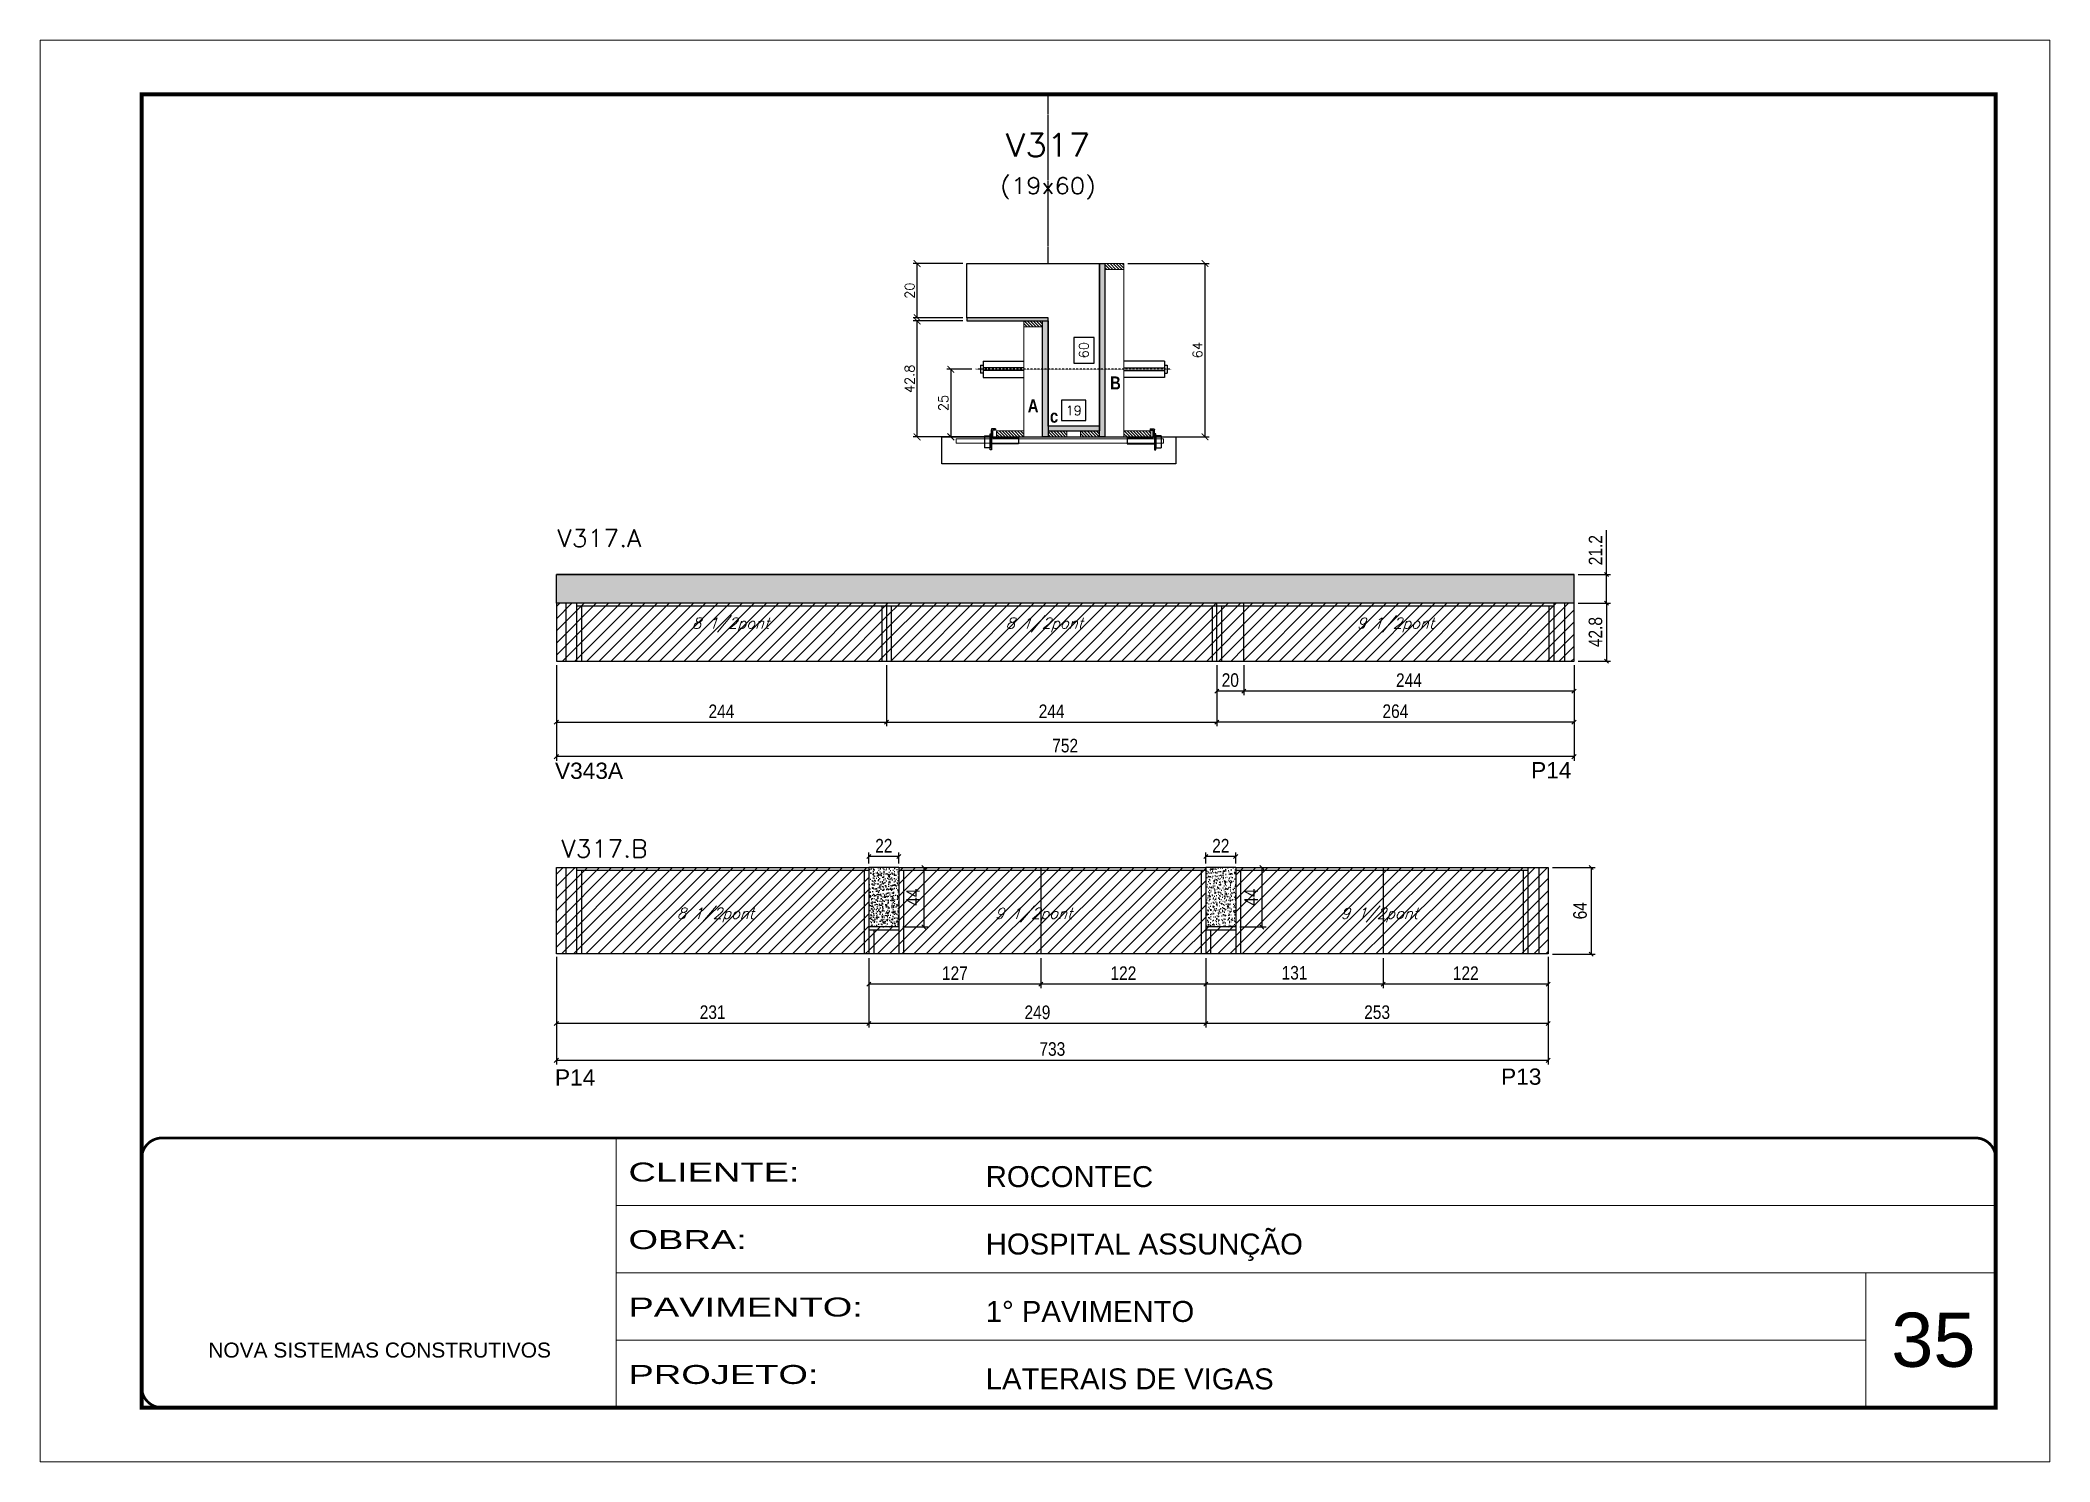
# Model space of a CAD drawing. Extents: x 137137 to 143418, y 10464 to 34486.
# Drawn here: x 140307 to 141792, y 24247 to 25297 of the extents above; entities that cross this region are included whole.
import ezdxf
from ezdxf.enums import TextEntityAlignment as Align

# ---------------------------------------------------------------- set-up
doc = ezdxf.new("R2010")
doc.units = 0
for name, pattern in [('CONTINUO', [0]), ('DASHED', [0.75, 0.5, -0.25]), ('HIDDEN', [0.375, 0.25, -0.125])]:
    doc.linetypes.add(name, pattern=pattern)
for name, color, linetype in [('5', 5, 'Continuous'), ('barrote', 251, 'Continuous'), ('COTA', 241, 'Continuous'), ('Cota Seção (2x)', 4, 'Continuous'), ('detalhes', 4, 'Continuous'), ('Painéis', 200, 'Continuous'), ('presilha', 1, 'Continuous'), ('SARR_2.2x7', 40, 'Continuous'), ('SARR_3.5x7', 81, 'Continuous'), ('TENSOR', 3, 'Continuous'), ('texto', 7, 'Continuous'), ('Texto de Titulo', 7, 'Continuous'), ('Texto Qtd Sarr', 242, 'Continuous')]:
    doc.layers.add(name, color=color, linetype=linetype)
for name, color, linetype, lineweight in [('CARIMBO', 255, 'Continuous', 9), ('CONCRETO', 251, 'Continuous', 25), ('Folhas', 255, 'Continuous', 9), ('Hachura', 251, 'Continuous', 9), ('Madeira', 126, 'Continuous', 18), ('SARRAFO DE PRESSAO', 251, 'DASHED', 9), ('SCO-___-LAJ', 2, 'Continuous', 0), ('Texto Seção', 7, 'Continuous', 15)]:
    doc.layers.add(name, color=color, linetype=linetype, lineweight=lineweight)
doc.styles.add('ARIAL', font='arial.ttf')
doc.styles.add('COTA TECNICA', font='techl___.ttf', dxfattribs={"height": 10})
doc.styles.add('REGUA-120', font='ROMANS.shx', dxfattribs={"height": 15})
doc.styles.add('Romans', font='romans.shx')
doc.styles.get("Standard").update_dxf_attribs({"font": 'arial.ttf'})
doc.styles.add('TECNICA', font='techb___.ttf', dxfattribs={"height": 10})
doc.styles.add('Tecnologia', font='')
doc.styles.get('Tecnologia').set_extended_font_data('Forgotten Futurist')
doc.dimstyles.new('Cota Seção (2x)', dxfattribs={"dimtxt": 7, "dimasz": 5, "dimexe": 3, "dimexo": 3, "dimgap": 2, "dimtad": 3, "dimdec": 1, "dimlfac": 0.5, "dimzin": 12, "dimdsep": 46, "dimtxsty": 'Romans', "dimblk": 'ARCHTICK', "dimcen": 0, "dimclrd": 4, "dimclre": 4, "dimclrt": 1, "dimadec": 1, "dimazin": 3, "dimtfac": 1, "dimtdec": 1, "dimtmove": 0, "dimatfit": 3, "dimldrblk": 'OBLIQUE', "dimfxl": 1, "dimtolj": 1, "dimtzin": 12, "dimarcsym": 0})
doc.dimstyles.new('Cota Seção interna', dxfattribs={"dimtxt": 7, "dimasz": 6, "dimexe": 0.18, "dimexo": 2, "dimgap": -4, "dimtad": 3, "dimdec": 1, "dimlfac": 0.5, "dimzin": 12, "dimdsep": 46, "dimtxsty": 'Romans', "dimblk": 'ARCHTICK', "dimcen": 0.09, "dimse1": 1, "dimse2": 1, "dimsd1": 1, "dimsd2": 1, "dimclrd": 180, "dimclre": 5, "dimclrt": 1, "dimadec": 0, "dimazin": 3, "dimtfac": 1, "dimtdec": 1, "dimtofl": 0, "dimtmove": 0, "dimatfit": 3, "dimldrblk": 'ARCHTICK', "dimfxl": 1, "dimtolj": 1, "dimtzin": 0, "dimarcsym": 0})
doc.dimstyles.new('PAINEL', dxfattribs={"dimtxt": 10, "dimasz": 3, "dimexe": 3, "dimexo": 3, "dimgap": 3, "dimtad": 1, "dimdec": 1, "dimzin": 12, "dimdsep": 46, "dimtxsty": 'COTA TECNICA', "dimblk1": 'OBLIQUE', "dimblk2": 'OBLIQUE', "dimsah": 1, "dimcen": 0.9, "dimclrd": 4, "dimclre": 4, "dimclrt": 240, "dimadec": 1, "dimazin": 3, "dimtfac": 1, "dimtdec": 1, "dimtmove": 0, "dimatfit": 3, "dimfxl": 1, "dimtolj": 1, "dimtzin": 12, "dimarcsym": 0})
pattern_1 = [(50, (9244.654, -7597.503), (5.46554007, -0.47817257), [0.5715, -6.2865]), (355, (9244.654, -7597.503), (-1.05730264, 5.73170536), [0.4572, -5.02921753]), (100.4514447, (9245.1093, -7597.543), (4.40823741, 5.25353256), [0.48570026, -5.34270734]), (46.1842, (9244.654, -7595.979), (8.13237123, -1.26126984), [0.85725, -9.42975]), (96.6355576, (9245.3315, -7596.084), (7.122124, 7.42278374), [0.7285507, -8.01406824]), (351.184151, (9244.654, -7595.979), (7.122124, 7.42278374), [0.685799, -7.54379196]), (21, (9245.416, -7596.36), (4.54843174, -3.06795595), [0.5715, -6.2865]), (326, (9245.416, -7596.36), (1.85406085, 5.52563898), [0.4572, -5.0292]), (71.451445, (9245.795, -7596.6157), (6.40249258, 2.45768307), [0.48570026, -5.34269813]), (37.5, (9244.6538, -7597.503), (0.092658098, 2.536651166), [0, -4.96824, 0, -5.1054, 0, -5.04825]), (7.5, (9244.6538, -7597.503), (2.004589875, 3.005417245), [0, -2.91084, 0, -4.85394, 0, -1.92405]), (327.5, (9242.9546, -7597.503), (4.067717855, -0.17186232), [0, -1.905, 0, -5.9436, 0, -7.8867]), (317.5, (9242.1926, -7597.503), (4.44387544, 0.76279473), [0, -2.4765, 0, -3.94716, 0, -5.6007])]
pattern_2 = [(45, (-1771.343, -8040.026), (-4.49012806, 4.49012806), [])]

msp = doc.modelspace()

# ---------------------------------------------------------------- texts
at = {"layer": '5', "linetype": 'Continuous'}
for s, p in [('V343A', (140687.68, 24751.59)), ('P14', (141409.01, 24751.99)), ('P14', (140687.68, 24525.05)), ('P13', (141386.79, 24525.66))]:
    msp.add_text(s, height=12, rotation=0.00004, dxfattribs=at).set_placement(p)
at = {"layer": 'CARIMBO', "style": 'ARIAL'}
msp.add_text('35', height=40, dxfattribs=at).set_placement((141675.15, 24317.32))
at = {"layer": 'detalhes', "style": 'TECNICA'}
for s, p in [('B', (141097.87, 25039.21)), ('A', (141037.04, 25022.36)), ('c', (141053.42, 25014.67))]:
    msp.add_text(s, height=9.6, dxfattribs=at).set_placement(p)
at = {"layer": 'texto', "color": 2, "char_height": 8, "attachment_point": 5, "style": 'Romans'}
for s, insert in [('{\\Q19;\\C256;8 1/2pont}', (140817.42, 24865.3)), ('{\\Q19;\\C256;8 1/2pont}', (141049.24, 24865.3)), ('{\\Q19;\\C256;9 1/2pont}', (141308.75, 24865.3)), ('{\\Q19;\\C256;8 1/2pont}', (140806.24, 24651)), ('{\\Q19;\\C256;9 1/2pont}', (141041.35, 24651)), ('{\\Q19;\\C256;9 1/2pont}', (141296.83, 24651))]:
    msp.add_mtext(s, dxfattribs=dict(at, insert=insert))
at = {"layer": 'Texto Seção', "style": 'REGUA-120', "width": 1.05}
for s, p in [('V317.A', (140689.56, 24922.87)), ('V317.B', (140692.42, 24693.53))]:
    msp.add_text(s, height=13, dxfattribs=at).set_placement(p)

# ---------------------------------------------------------------- blocks, each defined once
blk = doc.blocks.new('9999999999')
at = {"color": 30, "linetype": 'CONTINUO'}
for p, q in [((98564.6, 34230.2), (98564.6, 34429.4)), ((98564.6, 34379.6), (99584, 34379.6)), ((98564.6, 34329.8), (99488, 34329.8)), ((99584, 34329.8), (99488, 34329.8)), ((99488, 34329.8), (99488, 34230.2)), ((98564.6, 34280), (99488, 34280))]:
    blk.add_line(p, q, dxfattribs=at)
at = {"color": 30, "linetype": 'CONTINUO', "const_width": 2}
blk.add_lwpolyline([(99584, 34230.2), (99584, 34414.4, 0.414214), (99569, 34429.4), (98229, 34429.4, 0.414214), (98214, 34414.4), (98214, 34245.2, 0.414214), (98229, 34230.2), (99584, 34230.2)], format="xyb", dxfattribs=at)
at = {"layer": 'Folhas'}
blk.add_lwpolyline([(98139, 34190.2), (99624, 34190.2), (99624, 35240.2), (98139, 35240.2)], close=True, dxfattribs=at)
at = {"layer": 'Folhas', "color": 30, "const_width": 3}
blk.add_lwpolyline([(98214, 34230.2), (99584, 34230.2), (99584, 35200.2), (98214, 35200.2)], close=True, dxfattribs=at)
at = {"color": 7, "linetype": 'Continuous', "ltscale": 5, "style": 'ARIAL'}
for s, height, p in [('ROCONTEC', 15.48, (98837.7, 34393.1)), ('HOSPITAL ASSUNÇÃO', 15.483, (98837.7, 34343.3)), ('1° PAVIMENTO', 15.483, (98837.7, 34293.5)), ('NOVA SISTEMAS CONSTRUTIVOS', 11.059, (98263.2, 34267.2)), ('LATERAIS DE VIGAS', 15.483, (98837.7, 34243.7))]:
    blk.add_text(s, height=height, dxfattribs=at).set_placement(p)
at = {"layer": 'Folhas', "color": 7, "style": 'Tecnologia', "width": 1.5}
for s, p in [('CLIENTE:', (98573.7, 34397.2)), ('OBRA:', (98573.7, 34347.3)), ('PAVIMENTO:', (98573.7, 34297.5)), ('PROJETO:', (98573.7, 34247.7))]:
    blk.add_text(s, height=14, dxfattribs=at).set_placement(p)
blk = doc.blocks.new('_Oblique')
at = {"color": 0, "linetype": 'ByBlock', "lineweight": -2}
blk.add_line((-0.5, -0.5), (0.5, 0.5), dxfattribs=at)
blk = doc.blocks.new('*D1334')
at = {"layer": 'COTA', "color": 4, "linetype": 'ByBlock', "lineweight": -2, "transparency": 16777216}
for p, q in [((140688.7, 24835.6), (140688.7, 24790.4)), ((140932.7, 24835.6), (140932.7, 24790.4)), ((140688.7, 24793.4), (140932.7, 24793.4))]:
    blk.add_line(p, q, dxfattribs=at)
at = {"layer": 'Defpoints', "color": 0, "linetype": 'ByBlock', "transparency": 16777216}
for p in [(140688.7, 24838.6), (140932.7, 24838.6), (140932.7, 24793.4)]:
    blk.add_point(p, dxfattribs=at)
at = {"layer": 'COTA', "color": 4, "linetype": 'ByBlock', "lineweight": -2, "transparency": 16777216, "xscale": 3, "yscale": 3, "zscale": 3, "rotation": 180}
blk.add_blockref('_Oblique', (140688.7, 24793.4), dxfattribs=at)
at = {"layer": 'COTA', "color": 4, "linetype": 'ByBlock', "lineweight": -2, "transparency": 16777216, "xscale": 3, "yscale": 3, "zscale": 3}
blk.add_blockref('_Oblique', (140932.7, 24793.4), dxfattribs=at)
at = {"layer": 'COTA', "color": 240, "linetype": 'ByBlock', "transparency": 16777216, "insert": (140810.7, 24801.5), "char_height": 10, "attachment_point": 5, "style": 'COTA TECNICA'}
blk.add_mtext('\\A1;244', dxfattribs=at)
blk = doc.blocks.new('*D1335')
at = {"layer": 'COTA', "color": 4, "linetype": 'ByBlock', "lineweight": -2, "transparency": 16777216}
for p, q in [((140932.7, 24835.6), (140932.7, 24790.4)), ((141176.7, 24835.6), (141176.7, 24790.4)), ((140932.7, 24793.4), (141176.7, 24793.4))]:
    blk.add_line(p, q, dxfattribs=at)
at = {"layer": 'Defpoints', "color": 0, "linetype": 'ByBlock', "transparency": 16777216}
for p in [(140932.7, 24838.6), (141176.7, 24838.6), (141176.7, 24793.4)]:
    blk.add_point(p, dxfattribs=at)
at = {"layer": 'COTA', "color": 4, "linetype": 'ByBlock', "lineweight": -2, "transparency": 16777216, "xscale": 3, "yscale": 3, "zscale": 3, "rotation": 180}
blk.add_blockref('_Oblique', (140932.7, 24793.4), dxfattribs=at)
at = {"layer": 'COTA', "color": 4, "linetype": 'ByBlock', "lineweight": -2, "transparency": 16777216, "xscale": 3, "yscale": 3, "zscale": 3}
blk.add_blockref('_Oblique', (141176.7, 24793.4), dxfattribs=at)
at = {"layer": 'COTA', "color": 240, "linetype": 'ByBlock', "transparency": 16777216, "insert": (141054.7, 24801.5), "char_height": 10, "attachment_point": 5, "style": 'COTA TECNICA'}
blk.add_mtext('\\A1;244', dxfattribs=at)
blk = doc.blocks.new('*D1336')
at = {"layer": 'COTA', "color": 4, "linetype": 'ByBlock', "lineweight": -2, "transparency": 16777216}
for p, q in [((141176.7, 24835.6), (141176.7, 24790.4)), ((141440.7, 24835.6), (141440.7, 24790.4)), ((141440.7, 24793.4), (141176.7, 24793.4))]:
    blk.add_line(p, q, dxfattribs=at)
at = {"layer": 'Defpoints', "color": 0, "linetype": 'ByBlock', "transparency": 16777216}
for p in [(141176.7, 24838.6), (141440.7, 24838.6), (141176.7, 24793.4)]:
    blk.add_point(p, dxfattribs=at)
at = {"layer": 'COTA', "color": 4, "linetype": 'ByBlock', "lineweight": -2, "transparency": 16777216, "xscale": 3, "yscale": 3, "zscale": 3, "rotation": 180}
blk.add_blockref('_Oblique', (141176.7, 24793.4), dxfattribs=at)
at = {"layer": 'COTA', "color": 4, "linetype": 'ByBlock', "lineweight": -2, "transparency": 16777216, "xscale": 3, "yscale": 3, "zscale": 3}
blk.add_blockref('_Oblique', (141440.7, 24793.4), dxfattribs=at)
at = {"layer": 'COTA', "color": 240, "linetype": 'ByBlock', "transparency": 16777216, "insert": (141308.7, 24801.5), "char_height": 10, "attachment_point": 5, "style": 'COTA TECNICA'}
blk.add_mtext('\\A1;264', dxfattribs=at)
blk = doc.blocks.new('*D1337')
at = {"layer": 'COTA', "color": 4, "linetype": 'ByBlock', "lineweight": -2, "transparency": 16777216}
for p, q in [((141196.7, 24835.6), (141196.7, 24813.4)), ((141440.7, 24835.6), (141440.7, 24813.4)), ((141440.7, 24816.4), (141196.7, 24816.4))]:
    blk.add_line(p, q, dxfattribs=at)
at = {"layer": 'Defpoints', "color": 0, "linetype": 'ByBlock', "transparency": 16777216}
for p in [(141196.7, 24838.6), (141440.7, 24838.6), (141196.7, 24816.4)]:
    blk.add_point(p, dxfattribs=at)
at = {"layer": 'COTA', "color": 4, "linetype": 'ByBlock', "lineweight": -2, "transparency": 16777216, "xscale": 3, "yscale": 3, "zscale": 3, "rotation": 180}
blk.add_blockref('_Oblique', (141196.7, 24816.4), dxfattribs=at)
at = {"layer": 'COTA', "color": 4, "linetype": 'ByBlock', "lineweight": -2, "transparency": 16777216, "xscale": 3, "yscale": 3, "zscale": 3}
blk.add_blockref('_Oblique', (141440.7, 24816.4), dxfattribs=at)
at = {"layer": 'COTA', "color": 240, "linetype": 'ByBlock', "transparency": 16777216, "insert": (141318.7, 24824.5), "char_height": 10, "attachment_point": 5, "style": 'COTA TECNICA'}
blk.add_mtext('\\A1;244', dxfattribs=at)
blk = doc.blocks.new('*D1338')
at = {"layer": 'COTA', "color": 4, "linetype": 'ByBlock', "lineweight": -2, "transparency": 16777216}
for p, q in [((141176.7, 24835.6), (141176.7, 24813.4)), ((141196.7, 24835.6), (141196.7, 24813.4)), ((141196.7, 24816.4), (141176.7, 24816.4))]:
    blk.add_line(p, q, dxfattribs=at)
at = {"layer": 'Defpoints', "color": 0, "linetype": 'ByBlock', "transparency": 16777216}
for p in [(141176.7, 24838.6), (141196.7, 24838.6), (141176.7, 24816.4)]:
    blk.add_point(p, dxfattribs=at)
at = {"layer": 'COTA', "color": 4, "linetype": 'ByBlock', "lineweight": -2, "transparency": 16777216, "xscale": 3, "yscale": 3, "zscale": 3, "rotation": 180}
blk.add_blockref('_Oblique', (141176.7, 24816.4), dxfattribs=at)
at = {"layer": 'COTA', "color": 4, "linetype": 'ByBlock', "lineweight": -2, "transparency": 16777216, "xscale": 3, "yscale": 3, "zscale": 3}
blk.add_blockref('_Oblique', (141196.7, 24816.4), dxfattribs=at)
at = {"layer": 'COTA', "color": 240, "linetype": 'ByBlock', "transparency": 16777216, "insert": (141186.7, 24824.5), "char_height": 10, "attachment_point": 5, "style": 'COTA TECNICA'}
blk.add_mtext('\\A1;20', dxfattribs=at)
blk = doc.blocks.new('*D1339')
at = {"layer": 'COTA', "color": 4, "linetype": 'ByBlock', "lineweight": -2, "transparency": 16777216}
for p, q in [((141168.7, 24619.2), (141168.7, 24568)), ((141421.7, 24619.2), (141421.7, 24568)), ((141421.7, 24571), (141168.7, 24571))]:
    blk.add_line(p, q, dxfattribs=at)
at = {"layer": 'Defpoints', "color": 0, "linetype": 'ByBlock', "transparency": 16777216}
for p in [(141168.7, 24622.2), (141421.7, 24622.2), (141168.7, 24571)]:
    blk.add_point(p, dxfattribs=at)
at = {"layer": 'COTA', "color": 4, "linetype": 'ByBlock', "lineweight": -2, "transparency": 16777216, "xscale": 3, "yscale": 3, "zscale": 3, "rotation": 180}
blk.add_blockref('_Oblique', (141168.7, 24571), dxfattribs=at)
at = {"layer": 'COTA', "color": 4, "linetype": 'ByBlock', "lineweight": -2, "transparency": 16777216, "xscale": 3, "yscale": 3, "zscale": 3}
blk.add_blockref('_Oblique', (141421.7, 24571), dxfattribs=at)
at = {"layer": 'COTA', "color": 240, "linetype": 'ByBlock', "transparency": 16777216, "insert": (141295.2, 24579.2), "char_height": 10, "attachment_point": 5, "style": 'COTA TECNICA'}
blk.add_mtext('\\A1;253', dxfattribs=at)
blk = doc.blocks.new('*D1340')
at = {"layer": 'COTA', "color": 4, "linetype": 'ByBlock', "lineweight": -2, "transparency": 16777216}
for p, q in [((140919.7, 24619.2), (140919.7, 24568)), ((141168.7, 24619.2), (141168.7, 24568)), ((141168.7, 24571), (140919.7, 24571))]:
    blk.add_line(p, q, dxfattribs=at)
at = {"layer": 'Defpoints', "color": 0, "linetype": 'ByBlock', "transparency": 16777216}
for p in [(140919.7, 24622.2), (141168.7, 24622.2), (140919.7, 24571)]:
    blk.add_point(p, dxfattribs=at)
at = {"layer": 'COTA', "color": 4, "linetype": 'ByBlock', "lineweight": -2, "transparency": 16777216, "xscale": 3, "yscale": 3, "zscale": 3, "rotation": 180}
blk.add_blockref('_Oblique', (140919.7, 24571), dxfattribs=at)
at = {"layer": 'COTA', "color": 4, "linetype": 'ByBlock', "lineweight": -2, "transparency": 16777216, "xscale": 3, "yscale": 3, "zscale": 3}
blk.add_blockref('_Oblique', (141168.7, 24571), dxfattribs=at)
at = {"layer": 'COTA', "color": 240, "linetype": 'ByBlock', "transparency": 16777216, "insert": (141044.2, 24579.1), "char_height": 10, "attachment_point": 5, "style": 'COTA TECNICA'}
blk.add_mtext('\\A1;249', dxfattribs=at)
blk = doc.blocks.new('*D1341')
at = {"layer": 'COTA', "color": 4, "linetype": 'ByBlock', "lineweight": -2, "transparency": 16777216}
for p, q in [((140688.7, 24619.2), (140688.7, 24568)), ((140919.7, 24619.2), (140919.7, 24568)), ((140919.7, 24571), (140688.7, 24571))]:
    blk.add_line(p, q, dxfattribs=at)
at = {"layer": 'Defpoints', "color": 0, "linetype": 'ByBlock', "transparency": 16777216}
for p in [(140688.7, 24622.2), (140919.7, 24622.2), (140688.7, 24571)]:
    blk.add_point(p, dxfattribs=at)
at = {"layer": 'COTA', "color": 4, "linetype": 'ByBlock', "lineweight": -2, "transparency": 16777216, "xscale": 3, "yscale": 3, "zscale": 3, "rotation": 180}
blk.add_blockref('_Oblique', (140688.7, 24571), dxfattribs=at)
at = {"layer": 'COTA', "color": 4, "linetype": 'ByBlock', "lineweight": -2, "transparency": 16777216, "xscale": 3, "yscale": 3, "zscale": 3}
blk.add_blockref('_Oblique', (140919.7, 24571), dxfattribs=at)
at = {"layer": 'COTA', "color": 240, "linetype": 'ByBlock', "transparency": 16777216, "insert": (140804.2, 24579.2), "char_height": 10, "attachment_point": 5, "style": 'COTA TECNICA'}
blk.add_mtext('\\A1;231', dxfattribs=at)
blk = doc.blocks.new('*D1342')
at = {"layer": 'COTA', "color": 4, "linetype": 'ByBlock', "lineweight": -2, "transparency": 16777216}
for p, q in [((141299.7, 24619.2), (141299.7, 24597)), ((141421.7, 24619.2), (141421.7, 24597)), ((141421.7, 24600), (141299.7, 24600))]:
    blk.add_line(p, q, dxfattribs=at)
at = {"layer": 'Defpoints', "color": 0, "linetype": 'ByBlock', "transparency": 16777216}
for p in [(141299.7, 24622.2), (141421.7, 24622.2), (141299.7, 24600)]:
    blk.add_point(p, dxfattribs=at)
at = {"layer": 'COTA', "color": 4, "linetype": 'ByBlock', "lineweight": -2, "transparency": 16777216, "xscale": 3, "yscale": 3, "zscale": 3, "rotation": 180}
blk.add_blockref('_Oblique', (141299.7, 24600), dxfattribs=at)
at = {"layer": 'COTA', "color": 4, "linetype": 'ByBlock', "lineweight": -2, "transparency": 16777216, "xscale": 3, "yscale": 3, "zscale": 3}
blk.add_blockref('_Oblique', (141421.7, 24600), dxfattribs=at)
at = {"layer": 'COTA', "color": 240, "linetype": 'ByBlock', "transparency": 16777216, "insert": (141360.7, 24608.1), "char_height": 10, "attachment_point": 5, "style": 'COTA TECNICA'}
blk.add_mtext('\\A1;122', dxfattribs=at)
blk = doc.blocks.new('*D1343')
at = {"layer": 'COTA', "color": 4, "linetype": 'ByBlock', "lineweight": -2, "transparency": 16777216}
for p, q in [((141168.7, 24619.2), (141168.7, 24597)), ((141299.7, 24619.2), (141299.7, 24597)), ((141299.7, 24600), (141168.7, 24600))]:
    blk.add_line(p, q, dxfattribs=at)
at = {"layer": 'Defpoints', "color": 0, "linetype": 'ByBlock', "transparency": 16777216}
for p in [(141168.7, 24622.2), (141299.7, 24622.2), (141168.7, 24600)]:
    blk.add_point(p, dxfattribs=at)
at = {"layer": 'COTA', "color": 4, "linetype": 'ByBlock', "lineweight": -2, "transparency": 16777216, "xscale": 3, "yscale": 3, "zscale": 3, "rotation": 180}
blk.add_blockref('_Oblique', (141168.7, 24600), dxfattribs=at)
at = {"layer": 'COTA', "color": 4, "linetype": 'ByBlock', "lineweight": -2, "transparency": 16777216, "xscale": 3, "yscale": 3, "zscale": 3}
blk.add_blockref('_Oblique', (141299.7, 24600), dxfattribs=at)
at = {"layer": 'COTA', "color": 240, "linetype": 'ByBlock', "transparency": 16777216, "insert": (141234.2, 24608.3), "char_height": 10, "attachment_point": 5, "style": 'COTA TECNICA'}
blk.add_mtext('\\A1;131', dxfattribs=at)
blk = doc.blocks.new('*D1344')
at = {"layer": 'COTA', "color": 4, "linetype": 'ByBlock', "lineweight": -2, "transparency": 16777216}
for p, q in [((141046.7, 24619.2), (141046.7, 24597)), ((141168.7, 24619.2), (141168.7, 24597)), ((141168.7, 24600), (141046.7, 24600))]:
    blk.add_line(p, q, dxfattribs=at)
at = {"layer": 'Defpoints', "color": 0, "linetype": 'ByBlock', "transparency": 16777216}
for p in [(141046.7, 24622.2), (141168.7, 24622.2), (141046.7, 24600)]:
    blk.add_point(p, dxfattribs=at)
at = {"layer": 'COTA', "color": 4, "linetype": 'ByBlock', "lineweight": -2, "transparency": 16777216, "xscale": 3, "yscale": 3, "zscale": 3, "rotation": 180}
blk.add_blockref('_Oblique', (141046.7, 24600), dxfattribs=at)
at = {"layer": 'COTA', "color": 4, "linetype": 'ByBlock', "lineweight": -2, "transparency": 16777216, "xscale": 3, "yscale": 3, "zscale": 3}
blk.add_blockref('_Oblique', (141168.7, 24600), dxfattribs=at)
at = {"layer": 'COTA', "color": 240, "linetype": 'ByBlock', "transparency": 16777216, "insert": (141107.7, 24608.1), "char_height": 10, "attachment_point": 5, "style": 'COTA TECNICA'}
blk.add_mtext('\\A1;122', dxfattribs=at)
blk = doc.blocks.new('*D1345')
at = {"layer": 'COTA', "color": 4, "linetype": 'ByBlock', "lineweight": -2, "transparency": 16777216}
for p, q in [((140919.7, 24619.2), (140919.7, 24597)), ((141046.7, 24619.2), (141046.7, 24597)), ((141046.7, 24600), (140919.7, 24600))]:
    blk.add_line(p, q, dxfattribs=at)
at = {"layer": 'Defpoints', "color": 0, "linetype": 'ByBlock', "transparency": 16777216}
for p in [(140919.7, 24622.2), (141046.7, 24622.2), (140919.7, 24600)]:
    blk.add_point(p, dxfattribs=at)
at = {"layer": 'COTA', "color": 4, "linetype": 'ByBlock', "lineweight": -2, "transparency": 16777216, "xscale": 3, "yscale": 3, "zscale": 3, "rotation": 180}
blk.add_blockref('_Oblique', (140919.7, 24600), dxfattribs=at)
at = {"layer": 'COTA', "color": 4, "linetype": 'ByBlock', "lineweight": -2, "transparency": 16777216, "xscale": 3, "yscale": 3, "zscale": 3}
blk.add_blockref('_Oblique', (141046.7, 24600), dxfattribs=at)
at = {"layer": 'COTA', "color": 240, "linetype": 'ByBlock', "transparency": 16777216, "insert": (140983.2, 24608.1), "char_height": 10, "attachment_point": 5, "style": 'COTA TECNICA'}
blk.add_mtext('\\A1;127', dxfattribs=at)
blk = doc.blocks.new('*D1346')
at = {"layer": 'COTA', "color": 4, "linetype": 'ByBlock', "lineweight": -2, "transparency": 16777216}
for p, q in [((140944.7, 24686.2), (140963.3, 24686.2)), ((140960.3, 24686.2), (140960.3, 24642.2)), ((140944.7, 24642.2), (140963.3, 24642.2))]:
    blk.add_line(p, q, dxfattribs=at)
at = {"layer": 'Defpoints', "color": 0, "linetype": 'ByBlock', "transparency": 16777216}
for p in [(140941.7, 24686.2), (140941.7, 24642.2), (140960.3, 24642.2)]:
    blk.add_point(p, dxfattribs=at)
at = {"layer": 'COTA', "color": 4, "linetype": 'ByBlock', "lineweight": -2, "transparency": 16777216, "xscale": 3, "yscale": 3, "zscale": 3}
for p, rotation in [((140960.3, 24686.2), 90), ((140960.3, 24642.2), 270)]:
    blk.add_blockref('_Oblique', p, dxfattribs=dict(at, rotation=rotation))
at = {"layer": 'COTA', "color": 240, "linetype": 'ByBlock', "transparency": 16777216, "insert": (140952.2, 24664.2), "char_height": 10, "attachment_point": 5, "rotation": 90, "style": 'COTA TECNICA'}
blk.add_mtext('\\A1;44', dxfattribs=at)
blk = doc.blocks.new('*D1347')
at = {"layer": 'COTA', "color": 4, "linetype": 'ByBlock', "lineweight": -2, "transparency": 16777216}
for p, q in [((141193.7, 24686.2), (141213.1, 24686.2)), ((141210.1, 24686.2), (141210.1, 24642.2)), ((141193.7, 24642.2), (141213.1, 24642.2))]:
    blk.add_line(p, q, dxfattribs=at)
at = {"layer": 'Defpoints', "color": 0, "linetype": 'ByBlock', "transparency": 16777216}
for p in [(141190.7, 24686.2), (141190.7, 24642.2), (141210.1, 24642.2)]:
    blk.add_point(p, dxfattribs=at)
at = {"layer": 'COTA', "color": 4, "linetype": 'ByBlock', "lineweight": -2, "transparency": 16777216, "xscale": 3, "yscale": 3, "zscale": 3}
for p, rotation in [((141210.1, 24686.2), 90), ((141210.1, 24642.2), 270)]:
    blk.add_blockref('_Oblique', p, dxfattribs=dict(at, rotation=rotation))
at = {"layer": 'COTA', "color": 240, "linetype": 'ByBlock', "transparency": 16777216, "insert": (141202.1, 24664.2), "char_height": 10, "attachment_point": 5, "rotation": 90, "style": 'COTA TECNICA'}
blk.add_mtext('\\A1;44', dxfattribs=at)
blk = doc.blocks.new('*D1348')
at = {"layer": 'COTA', "color": 4, "linetype": 'ByBlock', "lineweight": -2, "transparency": 16777216}
for p, q in [((141424.7, 24686.2), (141456.3, 24686.2)), ((141453.3, 24686.2), (141453.3, 24622.2)), ((141424.7, 24622.2), (141456.3, 24622.2))]:
    blk.add_line(p, q, dxfattribs=at)
at = {"layer": 'Defpoints', "color": 0, "linetype": 'ByBlock', "transparency": 16777216}
for p in [(141421.7, 24686.2), (141421.7, 24622.2), (141453.3, 24622.2)]:
    blk.add_point(p, dxfattribs=at)
at = {"layer": 'COTA', "color": 4, "linetype": 'ByBlock', "lineweight": -2, "transparency": 16777216, "xscale": 3, "yscale": 3, "zscale": 3}
for p, rotation in [((141453.3, 24686.2), 90), ((141453.3, 24622.2), 270)]:
    blk.add_blockref('_Oblique', p, dxfattribs=dict(at, rotation=rotation))
at = {"layer": 'COTA', "color": 240, "linetype": 'ByBlock', "transparency": 16777216, "insert": (141445.2, 24654.2), "char_height": 10, "attachment_point": 5, "rotation": 90, "style": 'COTA TECNICA'}
blk.add_mtext('\\A1;64', dxfattribs=at)
blk = doc.blocks.new('*D1349')
at = {"layer": 'COTA', "color": 4, "linetype": 'ByBlock', "lineweight": -2, "transparency": 16777216}
for p, q in [((141464.7, 24902.6), (141464.7, 24935.3)), ((141443.7, 24902.6), (141467.7, 24902.6)), ((141464.7, 24881.4), (141464.7, 24902.6)), ((141443.7, 24881.4), (141467.7, 24881.4))]:
    blk.add_line(p, q, dxfattribs=at)
at = {"layer": 'Defpoints', "color": 0, "linetype": 'ByBlock', "transparency": 16777216}
for p in [(141440.7, 24902.6), (141440.7, 24881.4), (141464.7, 24881.4)]:
    blk.add_point(p, dxfattribs=at)
at = {"layer": 'COTA', "color": 4, "linetype": 'ByBlock', "lineweight": -2, "transparency": 16777216, "xscale": 3, "yscale": 3, "zscale": 3}
for p, rotation in [((141464.7, 24902.6), 90), ((141464.7, 24881.4), 270)]:
    blk.add_blockref('_Oblique', p, dxfattribs=dict(at, rotation=rotation))
at = {"layer": 'COTA', "color": 240, "linetype": 'ByBlock', "transparency": 16777216, "insert": (141456.6, 24920.5), "char_height": 10, "attachment_point": 5, "rotation": 90, "style": 'COTA TECNICA'}
blk.add_mtext('\\A1;21.2', dxfattribs=at)
blk = doc.blocks.new('*D1350')
at = {"layer": 'COTA', "color": 4, "linetype": 'ByBlock', "lineweight": -2, "transparency": 16777216}
for p, q in [((141443.7, 24881.4), (141467.7, 24881.4)), ((141464.7, 24881.4), (141464.7, 24838.6)), ((141443.7, 24838.6), (141467.7, 24838.6))]:
    blk.add_line(p, q, dxfattribs=at)
at = {"layer": 'Defpoints', "color": 0, "linetype": 'ByBlock', "transparency": 16777216}
for p in [(141440.7, 24881.4), (141440.7, 24838.6), (141464.7, 24838.6)]:
    blk.add_point(p, dxfattribs=at)
at = {"layer": 'COTA', "color": 4, "linetype": 'ByBlock', "lineweight": -2, "transparency": 16777216, "xscale": 3, "yscale": 3, "zscale": 3}
for p, rotation in [((141464.7, 24881.4), 90), ((141464.7, 24838.6), 270)]:
    blk.add_blockref('_Oblique', p, dxfattribs=dict(at, rotation=rotation))
at = {"layer": 'COTA', "color": 240, "linetype": 'ByBlock', "transparency": 16777216, "insert": (141456.6, 24860), "char_height": 10, "attachment_point": 5, "rotation": 90, "style": 'COTA TECNICA'}
blk.add_mtext('\\A1;42.8', dxfattribs=at)
blk = doc.blocks.new('titulo1')
at = {"layer": 'Defpoints', "color": 252, "linetype": 'HIDDEN', "ltscale": 2}
blk.add_line((0, 0), (0, 125), dxfattribs=at)
at = {"layer": 'Defpoints', "style": 'Romans', "oblique": 15}
blk.add_attdef('FOLHA', text='', height=10, dxfattribs=at).set_placement((0, 15.6), align=Align.MIDDLE_CENTER)
at = {"layer": 'Texto Qtd Sarr', "color": 3, "style": 'Romans', "oblique": 15}
for tag, height, p in [('TITULO', 17, (0, 71.4)), ('SEÇÃO', 12, (0, 41.5))]:
    blk.add_attdef(tag, text='', height=height, dxfattribs=at).set_placement(p, align=Align.MIDDLE_CENTER)
blk = doc.blocks.new('_ArchTick')
at = {"color": 0, "linetype": 'ByBlock', "const_width": 0.15}
blk.add_lwpolyline([(-0.5, -0.5), (0.5, 0.5)], dxfattribs=at)
blk = doc.blocks.new('*D1351')
at = {"layer": 'COTA', "color": 4, "lineweight": -2, "transparency": 16777216}
for p, q in [((140989, 25089.8), (140952.3, 25089.8)), ((140955.3, 25004.2), (140955.3, 25089.8)), ((141006.6, 25004.2), (140952.3, 25004.2))]:
    blk.add_line(p, q, dxfattribs=at)
at = {"layer": 'Defpoints', "color": 0, "transparency": 16777216}
for p in [(140955.3, 25089.8), (140992, 25089.8), (141009.6, 25004.2)]:
    blk.add_point(p, dxfattribs=at)
at = {"layer": 'COTA', "color": 4, "lineweight": -2, "transparency": 16777216, "xscale": 5, "yscale": 5, "zscale": 5}
for p, rotation in [((140955.3, 25089.8), 90), ((140955.3, 25004.2), 270)]:
    blk.add_blockref('_ArchTick', p, dxfattribs=dict(at, rotation=rotation))
at = {"layer": 'COTA', "color": 1, "transparency": 16777216, "insert": (140949.8, 25047), "char_height": 7, "attachment_point": 5, "rotation": 90, "style": 'Romans'}
blk.add_mtext('\\A1;42.8', dxfattribs=at)
blk = doc.blocks.new('*D1352')
at = {"layer": 'COTA', "color": 4, "lineweight": -2, "transparency": 16777216}
for p, q in [((140989, 25132.2), (140952.3, 25132.2)), ((140955.3, 25092.2), (140955.3, 25132.2)), ((140989, 25092.2), (140952.3, 25092.2))]:
    blk.add_line(p, q, dxfattribs=at)
at = {"layer": 'Defpoints', "color": 0, "transparency": 16777216}
for p in [(140955.3, 25132.2), (140992, 25132.2), (140992, 25092.2)]:
    blk.add_point(p, dxfattribs=at)
at = {"layer": 'COTA', "color": 4, "lineweight": -2, "transparency": 16777216, "xscale": 5, "yscale": 5, "zscale": 5}
for p, rotation in [((140955.3, 25132.2), 90), ((140955.3, 25092.2), 270)]:
    blk.add_blockref('_ArchTick', p, dxfattribs=dict(at, rotation=rotation))
at = {"layer": 'COTA', "color": 1, "transparency": 16777216, "insert": (140949.8, 25112.2), "char_height": 7, "attachment_point": 5, "rotation": 90, "style": 'Romans'}
blk.add_mtext('\\A1;20', dxfattribs=at)
blk = doc.blocks.new('*D1353')
at = {"layer": 'Cota Seção (2x)', "color": 180, "lineweight": -2, "transparency": 16777216}
for p, q in [((141086, 25077.7), (141071, 25077.7)), ((141071, 25077.7), (141071, 25058.7)), ((141086, 25058.7), (141086, 25077.7)), ((141071, 25058.7), (141086, 25058.7))]:
    blk.add_line(p, q, dxfattribs=at)
at = {"layer": 'Defpoints', "color": 0, "transparency": 16777216}
for p in [(141052, 25132.2), (141090, 25132.2), (141052, 25012.2)]:
    blk.add_point(p, dxfattribs=at)
at = {"layer": 'Cota Seção (2x)', "color": 1, "transparency": 16777216, "insert": (141078.5, 25068.2), "char_height": 7, "attachment_point": 5, "rotation": 90, "style": 'Romans'}
blk.add_mtext('\\A1;60', dxfattribs=at)
blk = doc.blocks.new('PRESILHA METÁLICA 1')
at = {"layer": 'presilha'}
for p, q in [((0, 13), (6, 13)), ((0, 13), (0, 0)), ((6, 0), (0, 0)), ((6, 15.5), (7.5, 15.5)), ((6, -2.5), (6, 15.5)), ((6, 13), (6, 0)), ((7.5, 10.6), (7.5, 19.9)), ((7.5, 15.5), (7.5, -2.5)), ((37.5, 4.1), (7.5, 4.1)), ((12, 21), (8.6, 21)), ((9, 11.6), (9, 18.9)), ((12, 19.5), (9.6, 19.5)), ((37.5, 11), (9.6, 11)), ((12, 21), (12, 19.5)), ((37.5, 11), (37.5, 4.1)), ((7.5, -2.5), (6, -2.5))]:
    blk.add_line(p, q, dxfattribs=at)
for centre, radius, start, end in [((8.6, 19.9), 1.14, 90, 180), ((9.6, 18.9), 0.57, 90, 180), ((9.6, 11.6), 0.57, 180, 270)]:
    blk.add_arc(centre, radius, start, end, dxfattribs=at)
blk = doc.blocks.new('*D1354')
at = {"layer": 'Cota Seção (2x)', "color": 180, "lineweight": -2, "transparency": 16777216}
for p, q in [((141080, 25031.2), (141062, 25031.2)), ((141062, 25031.2), (141062, 25016.2)), ((141080, 25016.2), (141080, 25031.2)), ((141062, 25016.2), (141080, 25016.2))]:
    blk.add_line(p, q, dxfattribs=at)
at = {"layer": 'Defpoints', "color": 0, "transparency": 16777216}
for p in [(141052, 25012.2), (141052, 25004.2), (141090, 25004.2)]:
    blk.add_point(p, dxfattribs=at)
at = {"layer": 'Cota Seção (2x)', "color": 1, "transparency": 16777216, "insert": (141071, 25023.7), "char_height": 7, "attachment_point": 5, "style": 'Romans'}
blk.add_mtext('\\A1;19', dxfattribs=at)
blk = doc.blocks.new('*D1355')
at = {"layer": 'COTA', "color": 4, "lineweight": -2, "transparency": 16777216}
for p, q in [((141111, 25132.2), (141171, 25132.2)), ((141168, 25132.2), (141168, 25004.2)), ((141111, 25004.2), (141171, 25004.2))]:
    blk.add_line(p, q, dxfattribs=at)
at = {"layer": 'Defpoints', "color": 0, "transparency": 16777216}
for p in [(141108, 25132.2), (141108, 25004.2), (141168, 25004.2)]:
    blk.add_point(p, dxfattribs=at)
at = {"layer": 'COTA', "color": 4, "lineweight": -2, "transparency": 16777216, "xscale": 5, "yscale": 5, "zscale": 5}
for p, rotation in [((141168, 25132.2), 90), ((141168, 25004.2), 270)]:
    blk.add_blockref('_ArchTick', p, dxfattribs=dict(at, rotation=rotation))
at = {"layer": 'COTA', "color": 1, "transparency": 16777216, "insert": (141162.5, 25068.2), "char_height": 7, "attachment_point": 5, "rotation": 90, "style": 'Romans'}
blk.add_mtext('\\A1;64', dxfattribs=at)
blk = doc.blocks.new('*D1356')
at = {"layer": 'COTA', "color": 4, "lineweight": -2, "transparency": 16777216}
for p, q in [((140995.7, 25054.1), (140977.2, 25054.1)), ((140980.2, 25054.1), (140980.2, 25004.2)), ((140995.7, 25004.2), (140977.2, 25004.2))]:
    blk.add_line(p, q, dxfattribs=at)
at = {"layer": 'Defpoints', "color": 0, "transparency": 16777216}
for p in [(140998.7, 25054.1), (140980.2, 25004.2), (140998.7, 25004.2)]:
    blk.add_point(p, dxfattribs=at)
at = {"layer": 'COTA', "color": 4, "lineweight": -2, "transparency": 16777216, "xscale": 5, "yscale": 5, "zscale": 5}
for p, rotation in [((140980.2, 25054.1), 90), ((140980.2, 25004.2), 270)]:
    blk.add_blockref('_ArchTick', p, dxfattribs=dict(at, rotation=rotation))
at = {"layer": 'COTA', "color": 1, "transparency": 16777216, "insert": (140974.7, 25029.2), "char_height": 7, "attachment_point": 5, "rotation": 90, "style": 'Romans'}
blk.add_mtext('\\A1;25', dxfattribs=at)
blk = doc.blocks.new('*D1451')
at = {"layer": 'COTA', "color": 4, "lineweight": -2, "transparency": 16777216}
for p, q in [((140919.7, 24689.2), (140919.7, 24697.2)), ((140941.7, 24689.2), (140941.7, 24697.2)), ((140941.7, 24694.2), (140919.7, 24694.2))]:
    blk.add_line(p, q, dxfattribs=at)
at = {"layer": 'Defpoints', "color": 0, "transparency": 16777216}
for p in [(140919.7, 24694.2), (140919.7, 24686.2), (140941.7, 24686.2)]:
    blk.add_point(p, dxfattribs=at)
at = {"layer": 'COTA', "color": 4, "lineweight": -2, "transparency": 16777216, "xscale": 3, "yscale": 3, "zscale": 3, "rotation": 180}
blk.add_blockref('_Oblique', (140919.7, 24694.2), dxfattribs=at)
at = {"layer": 'COTA', "color": 4, "lineweight": -2, "transparency": 16777216, "xscale": 3, "yscale": 3, "zscale": 3}
blk.add_blockref('_Oblique', (140941.7, 24694.2), dxfattribs=at)
at = {"layer": 'COTA', "color": 240, "transparency": 16777216, "insert": (140930.7, 24702.2), "char_height": 10, "attachment_point": 5, "style": 'COTA TECNICA'}
blk.add_mtext('\\A1;22', dxfattribs=at)
blk = doc.blocks.new('*D1452')
at = {"layer": 'COTA', "color": 4, "lineweight": -2, "transparency": 16777216}
for p, q in [((141168.7, 24689.2), (141168.7, 24697.2)), ((141190.7, 24689.2), (141190.7, 24697.2)), ((141190.7, 24694.2), (141168.7, 24694.2))]:
    blk.add_line(p, q, dxfattribs=at)
at = {"layer": 'Defpoints', "color": 0, "transparency": 16777216}
for p in [(141168.7, 24694.2), (141168.7, 24686.2), (141190.7, 24686.2)]:
    blk.add_point(p, dxfattribs=at)
at = {"layer": 'COTA', "color": 4, "lineweight": -2, "transparency": 16777216, "xscale": 3, "yscale": 3, "zscale": 3, "rotation": 180}
blk.add_blockref('_Oblique', (141168.7, 24694.2), dxfattribs=at)
at = {"layer": 'COTA', "color": 4, "lineweight": -2, "transparency": 16777216, "xscale": 3, "yscale": 3, "zscale": 3}
blk.add_blockref('_Oblique', (141190.7, 24694.2), dxfattribs=at)
at = {"layer": 'COTA', "color": 240, "transparency": 16777216, "insert": (141179.7, 24702.2), "char_height": 10, "attachment_point": 5, "style": 'COTA TECNICA'}
blk.add_mtext('\\A1;22', dxfattribs=at)
blk = doc.blocks.new('*D1442')
at = {"layer": 'COTA', "color": 4, "lineweight": -2, "ltscale": 25, "transparency": 16777216}
for p, q in [((140688.7, 24835.6), (140688.7, 24765)), ((141440.7, 24835.6), (141440.7, 24765)), ((141440.7, 24768), (140688.7, 24768))]:
    blk.add_line(p, q, dxfattribs=at)
at = {"layer": 'Defpoints', "color": 0, "ltscale": 25, "transparency": 16777216}
for p in [(140688.7, 24838.6), (141440.7, 24838.6), (140688.7, 24768)]:
    blk.add_point(p, dxfattribs=at)
at = {"layer": 'COTA', "color": 4, "lineweight": -2, "ltscale": 25, "transparency": 16777216, "xscale": 3, "yscale": 3, "zscale": 3, "rotation": 180}
blk.add_blockref('_Oblique', (140688.7, 24768), dxfattribs=at)
at = {"layer": 'COTA', "color": 4, "lineweight": -2, "ltscale": 25, "transparency": 16777216, "xscale": 3, "yscale": 3, "zscale": 3}
blk.add_blockref('_Oblique', (141440.7, 24768), dxfattribs=at)
at = {"layer": 'COTA', "color": 240, "ltscale": 25, "transparency": 16777216, "insert": (141064.7, 24776.1), "char_height": 10, "attachment_point": 5, "style": 'COTA TECNICA'}
blk.add_mtext('\\A1;752', dxfattribs=at)
blk = doc.blocks.new('*D1443')
at = {"layer": 'COTA', "color": 4, "lineweight": -2, "ltscale": 25, "transparency": 16777216}
for p, q in [((140688.7, 24620.1), (140688.7, 24540.7)), ((141421.7, 24620.1), (141421.7, 24540.7)), ((140688.7, 24543.7), (141421.7, 24543.7))]:
    blk.add_line(p, q, dxfattribs=at)
at = {"layer": 'Defpoints', "color": 0, "ltscale": 25, "transparency": 16777216}
for p in [(140688.7, 24623.1), (141421.7, 24623.1), (141421.7, 24543.7)]:
    blk.add_point(p, dxfattribs=at)
at = {"layer": 'COTA', "color": 4, "lineweight": -2, "ltscale": 25, "transparency": 16777216, "xscale": 3, "yscale": 3, "zscale": 3, "rotation": 180}
blk.add_blockref('_Oblique', (140688.7, 24543.7), dxfattribs=at)
at = {"layer": 'COTA', "color": 4, "lineweight": -2, "ltscale": 25, "transparency": 16777216, "xscale": 3, "yscale": 3, "zscale": 3}
blk.add_blockref('_Oblique', (141421.7, 24543.7), dxfattribs=at)
at = {"layer": 'COTA', "color": 240, "ltscale": 25, "transparency": 16777216, "insert": (141055.2, 24552), "char_height": 10, "attachment_point": 5, "style": 'COTA TECNICA'}
blk.add_mtext('\\A1;733', dxfattribs=at)

# ---------------------------------------------------------------- dimensions: what is measured, and where the dimension line sits
at = {"layer": 'COTA'}
for base, p1, p2, picture, middle in [((140955.32, 25132.18), (140992.04, 25092.18), (140992.04, 25132.18), '*D1352', (140949.82, 25112.18)), ((141168.01, 25004.18), (141108.04, 25132.18), (141108.04, 25004.18), '*D1355', (141162.51, 25068.18)), ((140955.32, 25089.78), (141009.64, 25004.18), (140992.04, 25089.78), '*D1351', (140949.82, 25046.98)), ((140980.18, 25004.18), (140998.74, 25054.15), (140998.74, 25004.18), '*D1356', (140974.68, 25029.16))]:
    dim = msp.add_linear_dim(base=base, p1=p1, p2=p2, angle=90, dimstyle='Cota Seção (2x)', dxfattribs=at)
    dim.commit()
    dim.dimension.update_dxf_attribs({"geometry": picture, "text_midpoint": middle})
at = {"layer": 'COTA', "linetype": 'ByBlock'}
dim = msp.add_linear_dim(base=(141464.69, 24881.41), p1=(141440.7, 24902.61), p2=(141440.7, 24881.41), angle=90, dimstyle='PAINEL', dxfattribs=at)
dim.commit()
dim.dimension.update_dxf_attribs({"geometry": '*D1349', "text_midpoint": (141464.69, 24920.47), "dimtype": 160})
for base, p1, p2, angle, picture, middle in [((141464.69, 24838.61), (141440.7, 24881.41), (141440.7, 24838.61), 90, '*D1350', (141456.6, 24860.01)), ((140960.3, 24642.24), (140941.7, 24686.24), (140941.7, 24642.24), 90, '*D1346', (140952.22, 24664.24)), ((141210.14, 24642.24), (141190.7, 24686.24), (141190.7, 24642.24), 90, '*D1347', (141202.06, 24664.24)), ((141453.34, 24622.24), (141421.7, 24686.24), (141421.7, 24622.24), 90, '*D1348', (141445.24, 24654.24)), ((140688.7, 24571.02), (140919.7, 24622.24), (140688.7, 24622.24), 180, '*D1341', (140804.2, 24579.24)), ((140919.7, 24571.02), (141168.7, 24622.24), (140919.7, 24622.24), 180, '*D1340', (141044.2, 24579.12)), ((140919.7, 24600.05), (141046.7, 24622.24), (140919.7, 24622.24), 180, '*D1345', (140983.2, 24608.12)), ((141046.7, 24600.05), (141168.7, 24622.24), (141046.7, 24622.24), 180, '*D1344', (141107.7, 24608.11)), ((141168.7, 24571.02), (141421.7, 24622.24), (141168.7, 24622.24), 180, '*D1339', (141295.2, 24579.24)), ((141168.7, 24600.05), (141299.7, 24622.24), (141168.7, 24622.24), 180, '*D1343', (141234.2, 24608.27)), ((141299.7, 24600.05), (141421.7, 24622.24), (141299.7, 24622.24), 180, '*D1342', (141360.7, 24608.11))]:
    dim = msp.add_linear_dim(base=base, p1=p1, p2=p2, angle=angle, dimstyle='PAINEL', dxfattribs=at)
    dim.commit()
    dim.dimension.update_dxf_attribs({"geometry": picture, "text_midpoint": middle})
for base, p1, p2, picture, middle in [((140932.7, 24793.38), (140688.7, 24838.61), (140932.7, 24838.61), '*D1334', (140810.7, 24801.46)), ((141176.7, 24793.38), (140932.7, 24838.61), (141176.7, 24838.61), '*D1335', (141054.7, 24801.46)), ((141176.7, 24793.38), (141440.7, 24838.61), (141176.7, 24838.61), '*D1336', (141308.7, 24801.49)), ((141196.7, 24816.39), (141440.7, 24838.61), (141196.7, 24838.61), '*D1337', (141318.7, 24824.46))]:
    dim = msp.add_linear_dim(base=base, p1=p1, p2=p2, dimstyle='PAINEL', dxfattribs=at)
    dim.commit()
    dim.dimension.update_dxf_attribs({"geometry": picture, "text_midpoint": middle})
at = {"layer": 'COTA', "ltscale": 25}
for base, p1, p2, picture, middle in [((140688.7, 24768.02), (141440.7, 24838.61), (140688.7, 24838.61), '*D1442', (141064.7, 24776.13)), ((141421.7, 24543.73), (140688.7, 24623.1), (141421.7, 24623.1), '*D1443', (141055.2, 24551.95))]:
    dim = msp.add_linear_dim(base=base, p1=p1, p2=p2, dimstyle='PAINEL', dxfattribs=at)
    dim.commit()
    dim.dimension.update_dxf_attribs({"geometry": picture, "text_midpoint": middle})
at = {"layer": 'COTA', "linetype": 'ByBlock'}
dim = msp.add_linear_dim(base=(141176.7, 24816.39), p1=(141196.7, 24838.61), p2=(141176.7, 24838.61), dimstyle='PAINEL', dxfattribs=at)
dim.commit()
dim.dimension.update_dxf_attribs({"geometry": '*D1338', "text_midpoint": (141186.7, 24816.39), "dimtype": 160})
at = {"layer": 'COTA'}
for base, p1, p2, picture, middle in [((140919.7, 24694.22), (140941.7, 24686.24), (140919.7, 24686.24), '*D1451', (140930.7, 24702.22)), ((141168.7, 24694.22), (141190.7, 24686.24), (141168.7, 24686.24), '*D1452', (141179.7, 24702.22))]:
    dim = msp.add_linear_dim(base=base, p1=p1, p2=p2, dimstyle='PAINEL', dxfattribs=at)
    dim.commit()
    dim.dimension.update_dxf_attribs({"geometry": picture, "text_midpoint": middle})
at = {"layer": 'Cota Seção (2x)'}
for base, p1, p2, angle, picture, middle in [((141090.04, 25132.18), (141052.04, 25012.18), (141052.04, 25132.18), 90, '*D1353', (141090.04, 25068.18)), ((141052.04, 25012.18), (141090.04, 25004.18), (141052.04, 25004.18), 180, '*D1354', (141071.04, 25012.18))]:
    dim = msp.add_linear_dim(base=base, p1=p1, p2=p2, angle=angle, dimstyle='Cota Seção interna', dxfattribs=at)
    dim.commit()
    dim.dimension.update_dxf_attribs({"geometry": picture, "text_midpoint": middle, "dimtype": 160})

# ---------------------------------------------------------------- hatches: boundary and pattern name
at = {"layer": 'COTA', "linetype": 'ByBlock'}
h = msp.add_hatch(dxfattribs=at)
h.set_pattern_fill('AR-CONC', color=256, scale=0.03)
h.set_pattern_definition([(50, (-1771.343, -8040.0258), (5.46554007, -0.47817257), [0.5715, -6.2865]), (355, (-1771.343, -8040.026), (-1.05730264, 5.73170536), [0.4572, -5.02921753]), (100.4514447, (-1770.8874, -8040.0656), (4.40823741, 5.25353256), [0.48570026, -5.34270734]), (46.1842, (-1771.343, -8038.502), (8.13237123, -1.26126984), [0.85725, -9.42975]), (96.6355576, (-1770.665, -8038.607), (7.12212402, 7.42278374), [0.7285507, -8.01406824]), (351.184151, (-1771.343, -8038.502), (7.122124, 7.42278374), [0.685799, -7.54379196]), (21, (-1770.581, -8038.8828), (4.54843174, -3.06795595), [0.5715, -6.2865]), (326, (-1770.581, -8038.883), (1.85406085, 5.52563898), [0.4572, -5.0292]), (71.451445, (-1770.202, -8039.1384), (6.40249258, 2.45768307), [0.48570026, -5.34269813]), (37.5, (-1771.3429, -8040.0258), (0.092658098, 2.536651166), [0, -4.96824, 0, -5.1054, 0, -5.04825]), (7.5, (-1771.343, -8040.0258), (2.004589875, 3.005417245), [0, -2.91084, 0, -4.85394, 0, -1.92405]), (327.5, (-1773.0422, -8040.0258), (4.067717855, -0.17186232), [0, -1.905, 0, -5.9436, 0, -7.8867]), (317.5, (-1773.804, -8040.0258), (4.44387544, 0.76279473), [0, -2.4765, 0, -3.94716, 0, -5.6007])])
h.paths.add_polyline_path([(140688.7, 24902.61), (140688.7, 24881.41), (141440.7, 24881.41), (141440.7, 24902.61)])
h = msp.add_hatch(dxfattribs=at)
h.set_pattern_fill('AR-CONC', color=256, scale=0.03)
h.set_pattern_definition(pattern_1)
h.paths.add_polyline_path([(140919.7, 24686.24), (140941.7, 24686.24), (140941.7, 24642.24), (140919.7, 24642.24), (140919.7, 24642.24)])
h = msp.add_hatch(dxfattribs=at)
h.set_pattern_fill('AR-CONC', color=256, scale=0.03)
h.set_pattern_definition(pattern_1)
h.paths.add_polyline_path([(141168.7, 24642.24), (141190.7, 24642.24), (141190.7, 24686.24), (141168.7, 24686.24)])
at = {"layer": 'Hachura'}
h = msp.add_hatch(color=256, dxfattribs=at)
h.dxf.hatch_style = 1
h.paths.add_polyline_path([(141090.04, 25132.18), (141094.04, 25132.18), (141094.04, 25004.18), (141090.04, 25004.18)])
h = msp.add_hatch(dxfattribs=at)
h.set_pattern_fill('ANSI31', color=256, scale=0.5, angle=270, style=0)
h.set_pattern_definition([(315, (163901.8627, 16824.5315), (1.12253202, 1.12253202), [])])
h.paths.add_polyline_path([(141108.04, 25127.78), (141108.04, 25132.18), (141094.04, 25132.18), (141094.04, 25127.78)])
h = msp.add_hatch(color=256, dxfattribs=at)
h.dxf.hatch_style = 1
h.paths.add_polyline_path([(141052.04, 25089.78), (141052.04, 25092.18), (140992.04, 25092.18), (140992.04, 25089.78)])
h = msp.add_hatch(dxfattribs=at)
h.set_pattern_fill('ANSI31', color=256, scale=0.5, angle=270, style=0)
h.set_pattern_definition([(315, (163961.8627, 16782.1315), (1.12253202, 1.12253202), [])])
h.paths.add_polyline_path([(141048.04, 25085.38), (141048.04, 25089.78), (141034.04, 25089.78), (141034.04, 25085.38)])
h = msp.add_hatch(color=256, dxfattribs=at)
h.dxf.hatch_style = 1
h.paths.add_polyline_path([(141048.04, 25089.78), (141052.04, 25089.78), (141052.04, 25004.18), (141048.04, 25004.18)])
h = msp.add_hatch(dxfattribs=at)
h.set_pattern_fill('ANSI31', color=256, scale=0.5, angle=270, style=0)
h.set_pattern_definition([(315, (163961.8627, 16774.5315), (1.12253202, 1.12253202), [])])
h.paths.add_polyline_path([(141014.04, 25004.18), (141014.04, 25008.58), (141034.04, 25008.58), (141034.04, 25004.18)])
h = msp.add_hatch(color=256, dxfattribs=at)
h.dxf.hatch_style = 1
h.paths.add_polyline_path([(141090.04, 25008.58), (141090.04, 25012.18), (141052.04, 25012.18), (141052.04, 25008.58)])
h = msp.add_hatch(dxfattribs=at)
h.set_pattern_fill('ANSI31', color=256, scale=0.5, angle=270, style=0)
h.set_pattern_definition([(315, (163970.6627, 16774.5315), (1.12253202, 1.12253202), [])])
h.paths.add_polyline_path([(141052.04, 25004.18), (141052.04, 25008.58), (141066.04, 25008.58), (141066.04, 25004.18)])
h = msp.add_hatch(dxfattribs=at)
h.set_pattern_fill('ANSI31', color=256, scale=0.5, angle=270, style=0)
h.set_pattern_definition([(315, (163970.6648, 16774.5315), (1.12253202, 1.12253202), [])])
h.paths.add_polyline_path([(141090.04, 25004.18), (141090.04, 25008.58), (141076.04, 25008.58), (141076.04, 25004.18)])
h = msp.add_hatch(dxfattribs=at)
h.set_pattern_fill('ANSI31', color=256, scale=0.5, angle=270, style=0)
h.set_pattern_definition([(315, (163867.8627, 16774.5315), (1.12253202, 1.12253202), [])])
h.paths.add_polyline_path([(141108.04, 25004.18), (141108.04, 25008.58), (141128.04, 25008.58), (141128.04, 25004.18)])
at = {"layer": 'Hachura', "linetype": 'ByBlock'}
h = msp.add_hatch(dxfattribs=at)
h.set_pattern_fill('ANSI31', color=256, scale=2)
h.set_pattern_definition(pattern_2)
h.paths.add_polyline_path([(140688.7, 24881.41), (140688.7, 24838.61), (140932.7, 24838.61), (140932.7, 24881.41)])
h = msp.add_hatch(dxfattribs=at)
h.set_pattern_fill('ANSI31', color=256, scale=2)
h.set_pattern_definition(pattern_2)
h.paths.add_polyline_path([(141176.7, 24838.61), (141176.7, 24881.41), (140932.7, 24881.41), (140932.7, 24838.61)])
h = msp.add_hatch(dxfattribs=at)
h.set_pattern_fill('ANSI31', color=256, scale=2)
h.set_pattern_definition(pattern_2)
h.paths.add_polyline_path([(141196.7, 24881.41), (141176.7, 24881.41), (141176.7, 24838.61), (141196.7, 24838.61)])
h = msp.add_hatch(dxfattribs=at)
h.set_pattern_fill('ANSI31', color=256, scale=2)
h.set_pattern_definition(pattern_2)
h.paths.add_polyline_path([(141440.7, 24838.61), (141440.7, 24881.41), (141196.7, 24881.41), (141196.7, 24838.61)])
h = msp.add_hatch(dxfattribs=at)
h.set_pattern_fill('ANSI31', color=256, scale=2)
h.set_pattern_definition(pattern_2)
h.paths.add_polyline_path([(140688.7, 24686.24), (140688.7, 24622.24), (140919.7, 24622.24), (140919.7, 24642.24), (140919.7, 24686.24)])
h = msp.add_hatch(dxfattribs=at)
h.set_pattern_fill('ANSI31', color=256, scale=2)
h.set_pattern_definition(pattern_2)
h.paths.add_polyline_path([(140941.7, 24686.24), (140941.7, 24642.24), (140919.7, 24642.24), (140919.7, 24622.24), (141046.7, 24622.24), (141046.7, 24686.24)])
h = msp.add_hatch(dxfattribs=at)
h.set_pattern_fill('ANSI31', color=256, scale=2)
h.set_pattern_definition(pattern_2)
h.paths.add_polyline_path([(141168.7, 24642.24), (141168.7, 24686.24), (141046.7, 24686.24), (141046.7, 24622.24), (141168.7, 24622.24)])
h = msp.add_hatch(dxfattribs=at)
h.set_pattern_fill('ANSI31', color=256, scale=2)
h.set_pattern_definition(pattern_2)
h.paths.add_polyline_path([(141190.7, 24686.24), (141190.7, 24642.24), (141168.7, 24642.24), (141168.7, 24622.24), (141299.7, 24622.24), (141299.7, 24686.24)])
h = msp.add_hatch(dxfattribs=at)
h.set_pattern_fill('ANSI31', color=256, scale=2)
h.set_pattern_definition(pattern_2)
h.paths.add_polyline_path([(141421.7, 24686.24), (141299.7, 24686.24), (141299.7, 24622.24), (141421.7, 24622.24)])

# ---------------------------------------------------------------- linework, layer by layer
at = {"ltscale": 3}
for p, q in [((141002.04, 25057.15), (141002.04, 25051.15)), ((141002.04, 25057.15), (141004.04, 25057.15)), ((141004.04, 25060.15), (141004.04, 25048.15)), ((141004.04, 25060.15), (141034.04, 25060.15)), ((141034.04, 25055.15), (141004.04, 25055.15)), ((141034.04, 25053.15), (141004.04, 25053.15)), ((141138.04, 25060.15), (141108.04, 25060.15)), ((141108.04, 25055.15), (141138.04, 25055.15)), ((141108.04, 25053.15), (141138.04, 25053.15)), ((141138.04, 25060.15), (141138.04, 25048.15)), ((141138.04, 25057.15), (141140.04, 25057.15)), ((141140.04, 25057.15), (141140.04, 25051.15)), ((141004.04, 25051.15), (141002.04, 25051.15)), ((141004.04, 25048.15), (141034.04, 25048.15)), ((141138.04, 25048.15), (141108.04, 25048.15)), ((141138.04, 25051.15), (141140.04, 25051.15))]:
    msp.add_line(p, q, dxfattribs=at)
at = {"layer": 'barrote'}
msp.add_lwpolyline([(141146.41, 24984.18), (140973.44, 24984.18), (140973.44, 25004.18), (141146.41, 25004.18)], close=True, dxfattribs=at)
at = {"layer": 'CONCRETO'}
msp.add_lwpolyline([(141052.04, 25092.18), (140992.04, 25092.18), (140992.04, 25132.18), (141052.04, 25132.18), (141052.04, 25132.18), (141090.04, 25132.18), (141090.04, 25008.58), (141090.04, 25008.58), (141090.04, 25012.18), (141052.04, 25012.18)], close=True, dxfattribs=at)
at = {"layer": 'COTA', "linetype": 'ByBlock'}
for p, q in [((141440.7, 24902.61), (140688.7, 24902.61)), ((140688.7, 24881.41), (140688.7, 24902.61)), ((140688.7, 24902.61), (141440.7, 24902.61)), ((141440.7, 24881.41), (141440.7, 24902.61)), ((140941.7, 24686.24), (140919.7, 24686.24)), ((141190.7, 24686.24), (141168.7, 24686.24))]:
    msp.add_line(p, q, dxfattribs=at)
at = {"layer": 'Madeira'}
for points in [[(141108.04, 25127.78), (141108.04, 25132.18), (141094.04, 25132.18), (141094.04, 25127.78)], [(141108.04, 25132.18), (141094.04, 25132.18), (141094.04, 25004.18), (141108.04, 25004.18)], [(141048.04, 25085.38), (141048.04, 25089.78), (141034.04, 25089.78), (141034.04, 25085.38)], [(141048.04, 25089.78), (141034.04, 25089.78), (141034.04, 25004.18), (141048.04, 25004.18)], [(141014.04, 25004.18), (141014.04, 25008.58), (141034.04, 25008.58), (141034.04, 25004.18)], [(141052.04, 25004.18), (141052.04, 25008.58), (141066.04, 25008.58), (141066.04, 25004.18)], [(141090.04, 25004.18), (141090.04, 25008.58), (141076.04, 25008.58), (141076.04, 25004.18)], [(141108.04, 25004.18), (141108.04, 25008.58), (141128.04, 25008.58), (141128.04, 25004.18)]]:
    msp.add_lwpolyline(points, close=True, dxfattribs=at)
at = {"layer": 'Painéis', "linetype": 'ByBlock'}
for p, q in [((140688.7, 24881.41), (140688.7, 24838.61)), ((141440.7, 24881.41), (140688.7, 24881.41)), ((140932.7, 24881.41), (140932.7, 24838.61)), ((141176.7, 24838.61), (141176.7, 24881.41)), ((141196.7, 24838.61), (141196.7, 24881.41)), ((141440.7, 24838.61), (141440.7, 24881.41)), ((140688.7, 24838.61), (141440.7, 24838.61)), ((140688.7, 24622.24), (140688.7, 24686.24)), ((140688.7, 24686.24), (140919.7, 24686.24)), ((140919.7, 24686.24), (140919.7, 24642.24)), ((140941.7, 24686.24), (141168.7, 24686.24)), ((140941.7, 24686.24), (140941.7, 24642.24)), ((141046.7, 24686.24), (141046.7, 24622.24)), ((141168.7, 24686.24), (141168.7, 24642.24)), ((141190.7, 24686.24), (141421.7, 24686.24)), ((141190.7, 24686.24), (141190.7, 24642.24)), ((141299.7, 24686.24), (141299.7, 24622.24)), ((141421.7, 24686.24), (141421.7, 24622.24)), ((140941.7, 24642.24), (140919.7, 24642.24)), ((140919.7, 24642.24), (140919.7, 24622.24)), ((141190.7, 24642.24), (141168.7, 24642.24)), ((141168.7, 24642.24), (141168.7, 24622.24)), ((140919.7, 24622.24), (140688.7, 24622.24)), ((141168.7, 24622.24), (140915.7, 24622.24)), ((141421.7, 24622.24), (141168.7, 24622.24))]:
    msp.add_line(p, q, dxfattribs=at)
at = {"layer": 'Painéis'}
for points in [[(141090.04, 25132.18), (141094.04, 25132.18), (141094.04, 25004.18), (141090.04, 25004.18)], [(141052.04, 25089.78), (141052.04, 25092.18), (140992.04, 25092.18), (140992.04, 25089.78)], [(141048.04, 25089.78), (141052.04, 25089.78), (141052.04, 25004.18), (141048.04, 25004.18)], [(141090.04, 25008.58), (141090.04, 25012.18), (141052.04, 25012.18), (141052.04, 25008.58)]]:
    msp.add_lwpolyline(points, close=True, dxfattribs=at)
at = {"layer": 'SARR_2.2x7', "linetype": 'Continuous'}
for p, q in [((140695.7, 24881.41), (140695.7, 24838.61)), ((140932.7, 24879.21), (140703.7, 24879.21)), ((141176.7, 24879.21), (140932.7, 24879.21)), ((141425.7, 24879.21), (141176.7, 24879.21)), ((141433.7, 24881.41), (141433.7, 24838.61)), ((140695.7, 24686.24), (140695.7, 24622.24)), ((140703.7, 24684.04), (140919.7, 24684.04)), ((140941.7, 24684.04), (141168.7, 24684.04)), ((141190.7, 24684.04), (141406.7, 24684.04)), ((141414.7, 24686.24), (141414.7, 24622.24)), ((140919.7, 24640.04), (140941.7, 24640.04)), ((141168.7, 24640.04), (141190.7, 24640.04))]:
    msp.add_line(p, q, dxfattribs=at)
at = {"layer": 'SARR_3.5x7'}
for p, q in [((140703.7, 24881.41), (140703.7, 24838.61)), ((140707.2, 24879.21), (140707.2, 24838.61)), ((140929.2, 24879.21), (140929.2, 24838.61)), ((140936.2, 24879.21), (140936.2, 24838.61)), ((141173.2, 24879.21), (141173.2, 24838.61)), ((141180.2, 24879.21), (141180.2, 24838.61)), ((141422.2, 24879.21), (141422.2, 24838.61)), ((141425.7, 24881.41), (141425.7, 24838.61)), ((140703.7, 24686.24), (140703.7, 24622.24)), ((140707.2, 24684.04), (140707.2, 24622.24)), ((140916.2, 24684.04), (140916.2, 24622.24)), ((140945.2, 24684.04), (140945.2, 24622.24)), ((141165.2, 24684.04), (141165.2, 24622.24)), ((141194.2, 24684.04), (141194.2, 24622.24)), ((141403.2, 24684.04), (141403.2, 24622.24)), ((141406.7, 24686.24), (141406.7, 24622.24)), ((140923.2, 24640.04), (140923.2, 24622.24)), ((140941.7, 24642.24), (140941.7, 24622.24)), ((141172.2, 24640.04), (141172.2, 24622.24)), ((141190.7, 24642.24), (141190.7, 24622.24))]:
    msp.add_line(p, q, dxfattribs=at)
at = {"layer": 'SCO-___-LAJ', "color": 1}
msp.add_lwpolyline([(141137.4, 25002.84), (140984.1, 25002.84), (140984.1, 24999.64), (141137.4, 24999.64)], close=True, dxfattribs=at)
at = {"layer": 'TENSOR', "linetype": 'HIDDEN', "ltscale": 0.5}
msp.add_line((141143.04, 25054.15), (140998.74, 25054.15), dxfattribs=at)

# ---------------------------------------------------------------- block references
at = {"layer": 'presilha', "yscale": 0.6666666666666666, "zscale": 0.6666666666666666}
for p, xscale in [((141005.17, 24996.21), 0.6666666666666666), ((141135.62, 24996.21), -0.6666666666666666)]:
    msp.add_blockref('PRESILHA METÁLICA 1', p, dxfattribs=dict(at, xscale=xscale))
at = {"layer": 'SARRAFO DE PRESSAO', "color": 6, "linetype": 'ByBlock'}
msp.add_blockref('9999999999', (42168.31, -9943.03), dxfattribs=at)
at = {"layer": 'Texto Seção'}
ref = msp.add_blockref('titulo1', (141052.04, 25132.18), dxfattribs=at)
ref.add_attrib('TITULO', 'V317', dxfattribs={"layer": 'Texto de Titulo', "color": 7, "height": 17, "style": 'Romans', "width": 1.1}).set_placement((141052.04, 25219.68), align=Align.MIDDLE_CENTER)
ref.add_attrib('SEÇÃO', '(19x60)', dxfattribs={"layer": 'Texto de Titulo', "color": 7, "height": 12, "style": 'Romans', "width": 1.1}).set_placement((141052.04, 25189.68), align=Align.MIDDLE_CENTER)

msp.set_redraw_order([(e.dxf.handle, doc.entitydb.next_handle()) for e in msp.query("TEXT MTEXT ATTDEF DIMENSION ARC_DIMENSION")])  # texts and dimensions are drawn at this point

doc.saveas('drawing.dxf')
